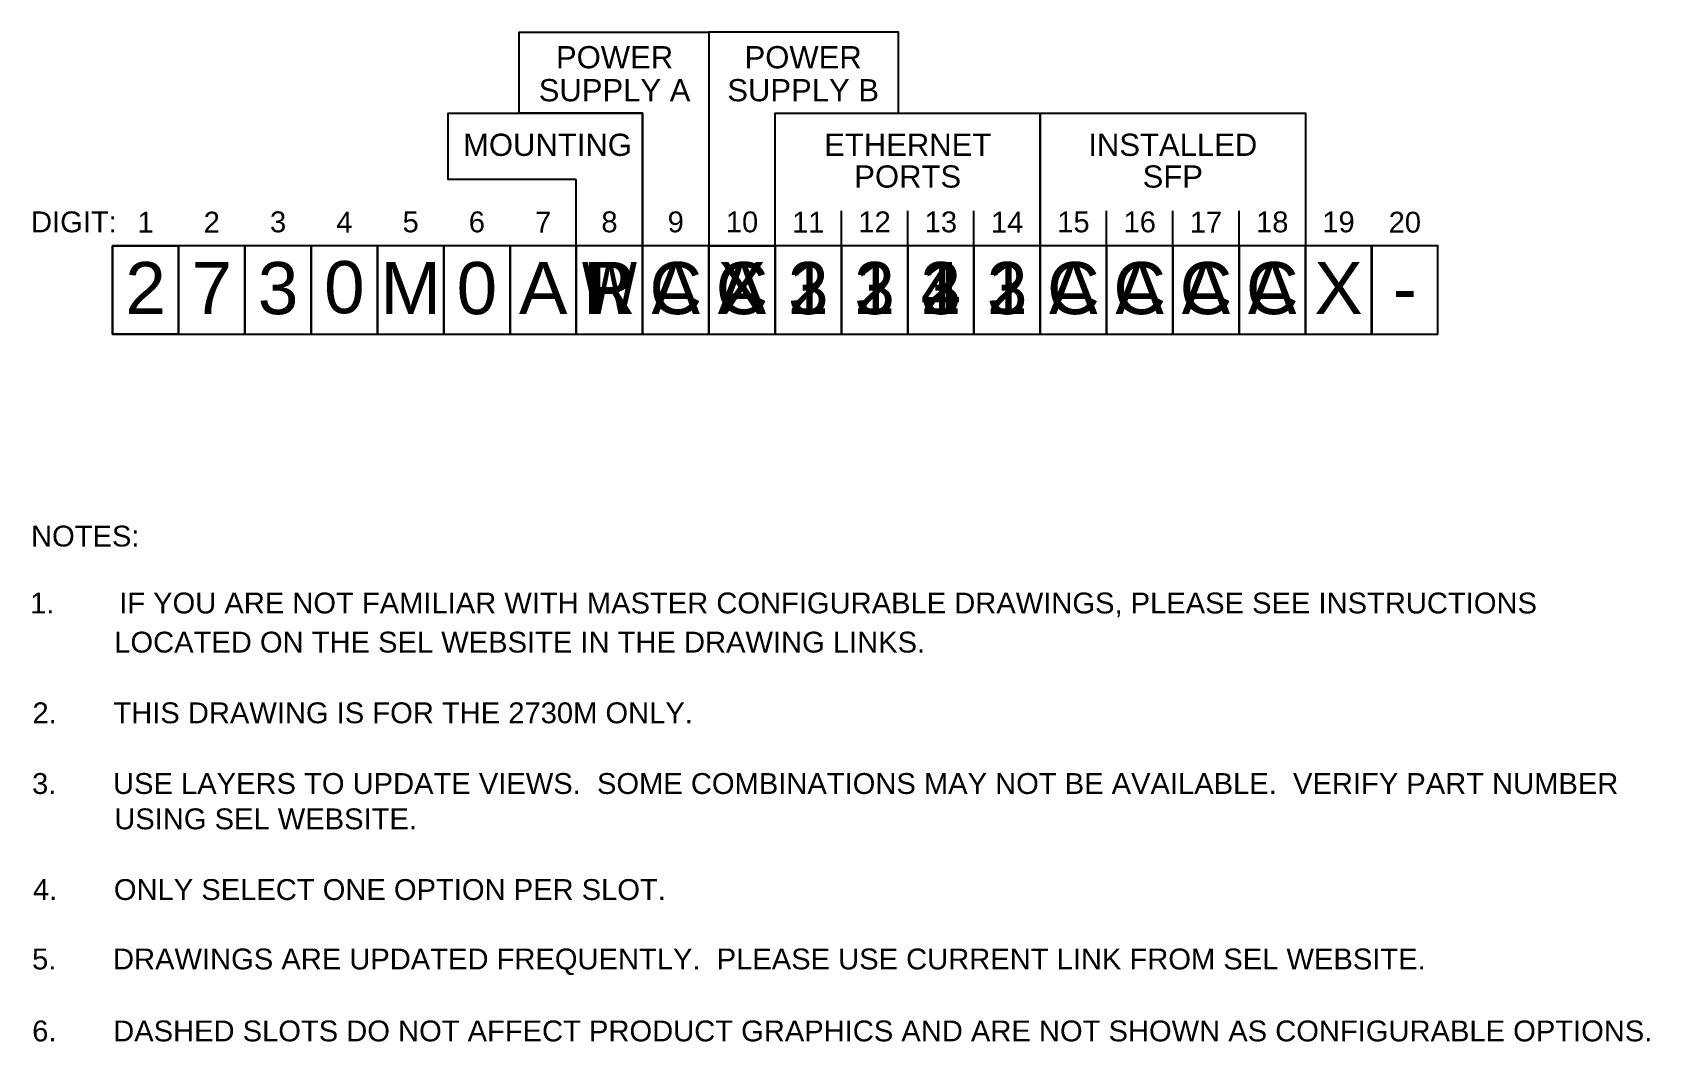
# Model space of a CAD drawing. Extents: x 1.6 to 47.5, y 0.5 to 34.6.
# Drawn here: x 2.02 to 22.61, y 21.74 to 34.59 of the extents above; entities that cross this region are included whole.
import ezdxf
from ezdxf.enums import TextEntityAlignment as Align

# ---------------------------------------------------------------- set-up
doc = ezdxf.new("R2010")
doc.units = 0
doc.header["$MEASUREMENT"] = 0
for name, color, linetype in [('1_00______MOUNTING_', 7, 'CONTINUOUS'), ('1_01__R__RACK_MOUNT', 7, 'CONTINUOUS'), ('1_02__W__WALL_SURFACE_MOUN', 7, 'CONTINUOUS'), ('1_03__P__PANEL_MOUNT', 7, 'CONTINUOUS'), ('2_00______POWER_SUPPLY_A_', 7, 'CONTINUOUS'), ('2_01__C__24-48_VDC', 7, 'CONTINUOUS'), ('2_02__A__125-250_VDC_OR_VA', 7, 'CONTINUOUS'), ('3_00______POWER_SUPPLY_B_', 7, 'CONTINUOUS'), ('3_01__X__NONE', 7, 'CONTINUOUS'), ('3_02__C__24-48_VDC', 7, 'CONTINUOUS'), ('3_03__A__125-250_VDC_OR_VA', 7, 'CONTINUOUS'), ('4_00______PORTS_9-24_', 7, 'CONTINUOUS'), ('4_01__1111___16__10-100BAS', 7, 'CONTINUOUS'), ('4_02__1112___12__10-100BAS', 7, 'CONTINUOUS'), ('4_03__1113___12__10-100BAS', 7, 'CONTINUOUS'), ('4_04__1122___8__10-100BASE', 7, 'CONTINUOUS'), ('4_05__1123___8__10-100BASE', 7, 'CONTINUOUS'), ('4_06__1133___8__10-100BASE', 7, 'CONTINUOUS'), ('4_07__1142___10__10-100BAS', 7, 'CONTINUOUS'), ('4_08__1222___4__10-100BASE', 7, 'CONTINUOUS'), ('4_09__1223___4__10-100BASE', 7, 'CONTINUOUS'), ('4_10__1233___4__10-100BASE', 7, 'CONTINUOUS'), ('4_11__1333___4__10-100BASE', 7, 'CONTINUOUS'), ('4_12__2222___16__100BASE_F', 7, 'CONTINUOUS'), ('4_13__2223___12__100BASE_F', 7, 'CONTINUOUS'), ('4_14__2233___8__100BASE_FX', 7, 'CONTINUOUS'), ('4_15__2333___4__100BASE_FX', 7, 'CONTINUOUS'), ('4_16__3333___16__100BASE_L', 7, 'CONTINUOUS'), ('5_00_____INSTALLED_SFP_', 7, 'CONTINUOUS'), ('5_01__AAAA__NONE', 7, 'CONTINUOUS'), ('5_02__CCCC___4__10-100-100', 7, 'CONTINUOUS'), ('6_00______DWG_', 7, 'CONTINUOUS')]:
    doc.layers.add(name, color=color, linetype=linetype)
doc.styles.add('ARIAL', font='arial.ttf')

msp = doc.modelspace()

# ---------------------------------------------------------------- texts
at = {"layer": '1_01__R__RACK_MOUNT', "style": 'ARIAL'}
msp.add_text('R', height=0.664, dxfattribs=at).set_placement((9.364, 30.998), align=Align.CENTER)
at = {"layer": '1_02__W__WALL_SURFACE_MOUN', "style": 'ARIAL', "width": 0.8}
msp.add_text('W', height=0.664, dxfattribs=at).set_placement((9.364, 30.998), align=Align.CENTER)
at = {"layer": '1_03__P__PANEL_MOUNT', "style": 'ARIAL', "width": 0.8}
msp.add_text('P', height=0.664, dxfattribs=at).set_placement((9.364, 30.998), align=Align.CENTER)
at = {"layer": '2_01__C__24-48_VDC', "style": 'ARIAL'}
msp.add_text('C', height=0.664, dxfattribs=at).set_placement((10.208, 30.998), align=Align.CENTER)
at = {"layer": '2_02__A__125-250_VDC_OR_VA', "style": 'ARIAL'}
msp.add_text('A', height=0.664, dxfattribs=at).set_placement((10.208, 30.998), align=Align.CENTER)
at = {"layer": '3_01__X__NONE', "style": 'ARIAL'}
msp.add_text('X', height=0.664, dxfattribs=at).set_placement((11.051, 30.998), align=Align.CENTER)
at = {"layer": '3_02__C__24-48_VDC', "style": 'ARIAL'}
msp.add_text('C', height=0.664, dxfattribs=at).set_placement((11.051, 30.998), align=Align.CENTER)
at = {"layer": '3_03__A__125-250_VDC_OR_VA', "style": 'ARIAL'}
msp.add_text('A', height=0.664, dxfattribs=at).set_placement((11.051, 30.998), align=Align.CENTER)
at = {"layer": '4_01__1111___16__10-100BAS', "style": 'ARIAL'}
for p in [(11.895, 30.998), (12.739, 30.998), (13.583, 30.998), (14.427, 30.998)]:
    msp.add_text('1', height=0.664, dxfattribs=at).set_placement(p, align=Align.CENTER)
at = {"layer": '4_02__1112___12__10-100BAS', "style": 'ARIAL'}
for s, p in [('1', (11.895, 30.998)), ('1', (12.739, 30.998)), ('1', (13.583, 30.998)), ('2', (14.427, 30.998))]:
    msp.add_text(s, height=0.664, dxfattribs=at).set_placement(p, align=Align.CENTER)
at = {"layer": '4_03__1113___12__10-100BAS', "style": 'ARIAL'}
for s, p in [('1', (11.895, 30.998)), ('1', (12.739, 30.998)), ('1', (13.583, 30.998)), ('3', (14.427, 30.998))]:
    msp.add_text(s, height=0.664, dxfattribs=at).set_placement(p, align=Align.CENTER)
at = {"layer": '4_04__1122___8__10-100BASE', "style": 'ARIAL'}
for s, p in [('1', (11.895, 30.998)), ('1', (12.739, 30.998)), ('2', (13.583, 30.998)), ('2', (14.427, 30.998))]:
    msp.add_text(s, height=0.664, dxfattribs=at).set_placement(p, align=Align.CENTER)
at = {"layer": '4_05__1123___8__10-100BASE', "style": 'ARIAL'}
for s, p in [('1', (11.895, 30.998)), ('1', (12.739, 30.998)), ('2', (13.583, 30.998)), ('3', (14.427, 30.998))]:
    msp.add_text(s, height=0.664, dxfattribs=at).set_placement(p, align=Align.CENTER)
at = {"layer": '4_06__1133___8__10-100BASE', "style": 'ARIAL'}
for s, p in [('1', (11.895, 30.998)), ('1', (12.739, 30.998)), ('3', (13.583, 30.998)), ('3', (14.427, 30.998))]:
    msp.add_text(s, height=0.664, dxfattribs=at).set_placement(p, align=Align.CENTER)
at = {"layer": '4_07__1142___10__10-100BAS', "style": 'ARIAL'}
for s, p in [('1', (11.895, 30.998)), ('1', (12.739, 30.998)), ('4', (13.583, 30.998)), ('2', (14.427, 30.998))]:
    msp.add_text(s, height=0.664, dxfattribs=at).set_placement(p, align=Align.CENTER)
at = {"layer": '4_08__1222___4__10-100BASE', "style": 'ARIAL'}
for s, p in [('1', (11.895, 30.998)), ('2', (12.739, 30.998)), ('2', (13.583, 30.998)), ('2', (14.427, 30.998))]:
    msp.add_text(s, height=0.664, dxfattribs=at).set_placement(p, align=Align.CENTER)
at = {"layer": '4_09__1223___4__10-100BASE', "style": 'ARIAL'}
for s, p in [('1', (11.895, 30.998)), ('2', (12.739, 30.998)), ('2', (13.583, 30.998)), ('3', (14.427, 30.998))]:
    msp.add_text(s, height=0.664, dxfattribs=at).set_placement(p, align=Align.CENTER)
at = {"layer": '4_10__1233___4__10-100BASE', "style": 'ARIAL'}
for s, p in [('1', (11.895, 30.998)), ('2', (12.739, 30.998)), ('3', (13.583, 30.998)), ('3', (14.427, 30.998))]:
    msp.add_text(s, height=0.664, dxfattribs=at).set_placement(p, align=Align.CENTER)
at = {"layer": '4_11__1333___4__10-100BASE', "style": 'ARIAL'}
for s, p in [('1', (11.895, 30.998)), ('3', (12.739, 30.998)), ('3', (13.583, 30.998)), ('3', (14.427, 30.998))]:
    msp.add_text(s, height=0.664, dxfattribs=at).set_placement(p, align=Align.CENTER)
at = {"layer": '4_12__2222___16__100BASE_F', "style": 'ARIAL'}
for p in [(11.895, 30.998), (12.739, 30.998), (13.583, 30.998), (14.427, 30.998)]:
    msp.add_text('2', height=0.664, dxfattribs=at).set_placement(p, align=Align.CENTER)
at = {"layer": '4_13__2223___12__100BASE_F', "style": 'ARIAL'}
for s, p in [('2', (11.895, 30.998)), ('2', (12.739, 30.998)), ('2', (13.583, 30.998)), ('3', (14.427, 30.998))]:
    msp.add_text(s, height=0.664, dxfattribs=at).set_placement(p, align=Align.CENTER)
at = {"layer": '4_14__2233___8__100BASE_FX', "style": 'ARIAL'}
for s, p in [('2', (11.895, 30.998)), ('2', (12.739, 30.998)), ('3', (13.583, 30.998)), ('3', (14.427, 30.998))]:
    msp.add_text(s, height=0.664, dxfattribs=at).set_placement(p, align=Align.CENTER)
at = {"layer": '4_15__2333___4__100BASE_FX', "style": 'ARIAL'}
for s, p in [('2', (11.895, 30.998)), ('3', (12.739, 30.998)), ('3', (13.583, 30.998)), ('3', (14.427, 30.998))]:
    msp.add_text(s, height=0.664, dxfattribs=at).set_placement(p, align=Align.CENTER)
at = {"layer": '4_16__3333___16__100BASE_L', "style": 'ARIAL'}
for p in [(11.895, 30.998), (12.739, 30.998), (13.583, 30.998), (14.427, 30.998)]:
    msp.add_text('3', height=0.664, dxfattribs=at).set_placement(p, align=Align.CENTER)
at = {"layer": '5_01__AAAA__NONE', "style": 'ARIAL'}
for p in [(15.27, 30.998), (16.114, 30.998), (16.958, 30.998), (17.802, 30.998)]:
    msp.add_text('A', height=0.664, dxfattribs=at).set_placement(p, align=Align.CENTER)
at = {"layer": '5_02__CCCC___4__10-100-100', "style": 'ARIAL'}
for p in [(15.27, 30.998), (16.114, 30.998), (16.958, 30.998), (17.802, 30.998)]:
    msp.add_text('C', height=0.664, dxfattribs=at).set_placement(p, align=Align.CENTER)
at = {"layer": '6_00______DWG_', "style": 'ARIAL'}
for s, height, p in [('POWER', 0.2827, (9.429, 34.128)), ('POWER', 0.2827, (11.83, 34.128)), ('SUPPLY A', 0.2827, (9.429, 33.708)), ('SUPPLY B', 0.2827, (11.83, 33.708)), ('MOUNTING', 0.2827, (8.575, 33.013)), ('ETHERNET', 0.2827, (13.161, 33.013)), ('INSTALLED', 0.2827, (16.536, 33.013)), ('PORTS', 0.2827, (13.161, 32.609)), ('SFP', 0.2827, (16.536, 32.609)), ('1', 0.266, (3.458, 32.036)), ('2', 0.266, (4.301, 32.036)), ('3', 0.266, (5.145, 32.04)), ('4', 0.266, (5.989, 32.036)), ('5', 0.266, (6.833, 32.04)), ('6', 0.266, (7.676, 32.04)), ('7', 0.266, (8.52, 32.036)), ('8', 0.266, (9.364, 32.04)), ('9', 0.266, (10.208, 32.04)), ('10', 0.2655, (11.052, 32.04)), ('11', 0.2655, (11.895, 32.036)), ('12', 0.2655, (12.739, 32.04)), ('13', 0.2655, (13.583, 32.04)), ('14', 0.2655, (14.427, 32.036)), ('15', 0.2655, (15.271, 32.04)), ('16', 0.2655, (16.115, 32.04)), ('17', 0.2655, (16.958, 32.036)), ('18', 0.2655, (17.802, 32.04)), ('19', 0.2655, (18.646, 32.04)), ('20', 0.2655, (19.49, 32.036)), ('2', 0.664, (3.458, 30.998)), ('7', 0.664, (4.301, 30.998)), ('3', 0.664, (5.145, 30.998)), ('0', 0.664, (5.989, 31.01)), ('M', 0.664, (6.833, 30.998)), ('0', 0.664, (7.676, 30.998)), ('A', 0.664, (8.52, 30.998)), ('X', 0.664, (18.646, 30.998)), ('-', 0.664, (19.489, 30.998))]:
    msp.add_text(s, height=height, dxfattribs=at).set_placement(p, align=Align.CENTER)
for s, p in [('DIGIT:', (2, 32.04)), ('NOTES:', (2, 28.04)), ('1.        IF YOU ARE NOT FAMILIAR WITH MASTER CONFIGURABLE DRAWINGS, PLEASE SEE INSTRUCTIONS', (1.988, 27.188)), ('          LOCATED ON THE SEL WEBSITE IN THE DRAWING LINKS.', (2.029, 26.69)), ('2.       THIS DRAWING IS FOR THE 2730M ONLY.', (2.018, 25.79)), ('3.       USE LAYERS TO UPDATE VIEWS.  SOME COMBINATIONS MAY NOT BE AVAILABLE.  VERIFY PART NUMBER', (2.013, 24.89)), ('          USING SEL WEBSITE.', (2.029, 24.44)), ('4.       ONLY SELECT ONE OPTION PER SLOT.', (2.024, 23.54)), ('5.       DRAWINGS ARE UPDATED FREQUENTLY.  PLEASE USE CURRENT LINK FROM SEL WEBSITE.', (2.013, 22.656)), ('6.       DASHED SLOTS DO NOT AFFECT PRODUCT GRAPHICS AND ARE NOT SHOWN AS CONFIGURABLE OPTIONS.', (2.015, 21.74))]:
    msp.add_text(s, height=0.2655, dxfattribs=at).set_placement(p)

# ---------------------------------------------------------------- linework, layer by layer
at = {"layer": '1_00______MOUNTING_'}
msp.add_lwpolyline([(3.879, 30.744), (3.036, 30.744), (3.036, 31.869), (3.879, 31.869), (3.879, 30.744)], dxfattribs=at)
at = {"layer": '2_00______POWER_SUPPLY_A_'}
msp.add_lwpolyline([(3.879, 30.744), (3.036, 30.744), (3.036, 31.869), (3.879, 31.869), (3.879, 30.744)], dxfattribs=at)
at = {"layer": '3_00______POWER_SUPPLY_B_'}
msp.add_lwpolyline([(3.879, 30.744), (3.036, 30.744), (3.036, 31.869), (3.879, 31.869), (3.879, 30.744)], dxfattribs=at)
at = {"layer": '4_00______PORTS_9-24_'}
msp.add_lwpolyline([(3.879, 30.744), (3.036, 30.744), (3.036, 31.869), (3.879, 31.869), (3.879, 30.744)], dxfattribs=at)
at = {"layer": '5_00_____INSTALLED_SFP_'}
msp.add_lwpolyline([(3.879, 30.744), (3.036, 30.744), (3.036, 31.869), (3.879, 31.869), (3.879, 30.744)], dxfattribs=at)
at = {"layer": '6_00______DWG_'}
for points in [[(9.786, 33.556), (8.216, 33.556), (8.216, 34.586), (10.629, 34.586), (10.629, 31.869), (9.786, 31.869), (9.786, 33.556)], [(11.473, 33.556), (13.043, 33.556), (13.043, 34.586), (10.629, 34.586), (10.629, 31.869), (11.473, 31.869), (11.473, 33.556)], [(8.942, 32.713), (7.309, 32.713), (7.309, 33.556), (9.786, 33.556), (9.786, 31.869), (8.942, 31.869), (8.942, 32.713)], [(11.473, 31.869), (11.473, 33.556), (14.849, 33.556), (14.849, 31.869)], [(14.849, 31.869), (14.849, 33.556), (18.224, 33.556), (18.224, 31.869)], [(12.317, 31.869), (12.317, 32.314)], [(13.161, 31.869), (13.161, 32.314)], [(14.005, 31.869), (14.005, 32.314)], [(15.692, 31.869), (15.692, 32.314)], [(16.536, 31.869), (16.536, 32.314)], [(17.38, 31.869), (17.38, 32.314)], [(3.036, 31.869), (3.036, 30.744), (3.879, 30.744), (3.879, 31.869), (3.036, 31.869)], [(3.879, 31.869), (3.879, 30.744), (4.723, 30.744), (4.723, 31.869), (3.879, 31.869)], [(4.723, 31.869), (4.723, 30.744), (5.567, 30.744), (5.567, 31.869), (4.723, 31.869)], [(5.567, 31.869), (5.567, 30.744), (6.411, 30.744), (6.411, 31.869), (5.567, 31.869)], [(6.411, 31.869), (6.411, 30.744), (7.254, 30.744), (7.254, 31.869), (6.411, 31.869)], [(7.254, 31.869), (7.254, 30.744), (8.098, 30.744), (8.098, 31.869), (7.254, 31.869)], [(8.098, 31.869), (8.098, 30.744), (8.942, 30.744), (8.942, 31.869), (8.098, 31.869)], [(8.942, 31.869), (8.942, 30.744), (9.786, 30.744), (9.786, 31.869), (8.942, 31.869)], [(9.786, 31.869), (9.786, 30.744), (10.629, 30.744), (10.629, 31.869), (9.786, 31.869)], [(10.629, 31.869), (10.629, 30.744), (11.473, 30.744), (11.473, 31.869), (10.629, 31.869)], [(11.473, 31.869), (11.473, 30.744), (12.317, 30.744), (12.317, 31.869), (11.473, 31.869)], [(12.317, 31.869), (12.317, 30.744), (13.161, 30.744), (13.161, 31.869), (12.317, 31.869)], [(13.161, 31.869), (13.161, 30.744), (14.005, 30.744), (14.005, 31.869), (13.161, 31.869)], [(14.005, 31.869), (14.005, 30.744), (14.849, 30.744), (14.849, 31.869), (14.005, 31.869)], [(14.849, 31.869), (14.849, 30.744), (15.692, 30.744), (15.692, 31.869), (14.849, 31.869)], [(15.692, 31.869), (15.692, 30.744), (16.536, 30.744), (16.536, 31.869), (15.692, 31.869)], [(16.536, 31.869), (16.536, 30.744), (17.38, 30.744), (17.38, 31.869), (16.536, 31.869)], [(17.38, 31.869), (17.38, 30.744), (18.224, 30.744), (18.224, 31.869), (17.38, 31.869)], [(18.224, 31.869), (18.224, 30.744), (19.067, 30.744), (19.067, 31.869), (18.224, 31.869)], [(19.068, 31.869), (19.068, 30.744), (19.911, 30.744), (19.911, 31.869), (19.068, 31.869)]]:
    msp.add_lwpolyline(points, dxfattribs=at)

msp.set_redraw_order([(e.dxf.handle, doc.entitydb.next_handle()) for e in msp.query("TEXT MTEXT ATTDEF DIMENSION ARC_DIMENSION")])  # texts and dimensions are drawn at this point

doc.saveas('drawing.dxf')
